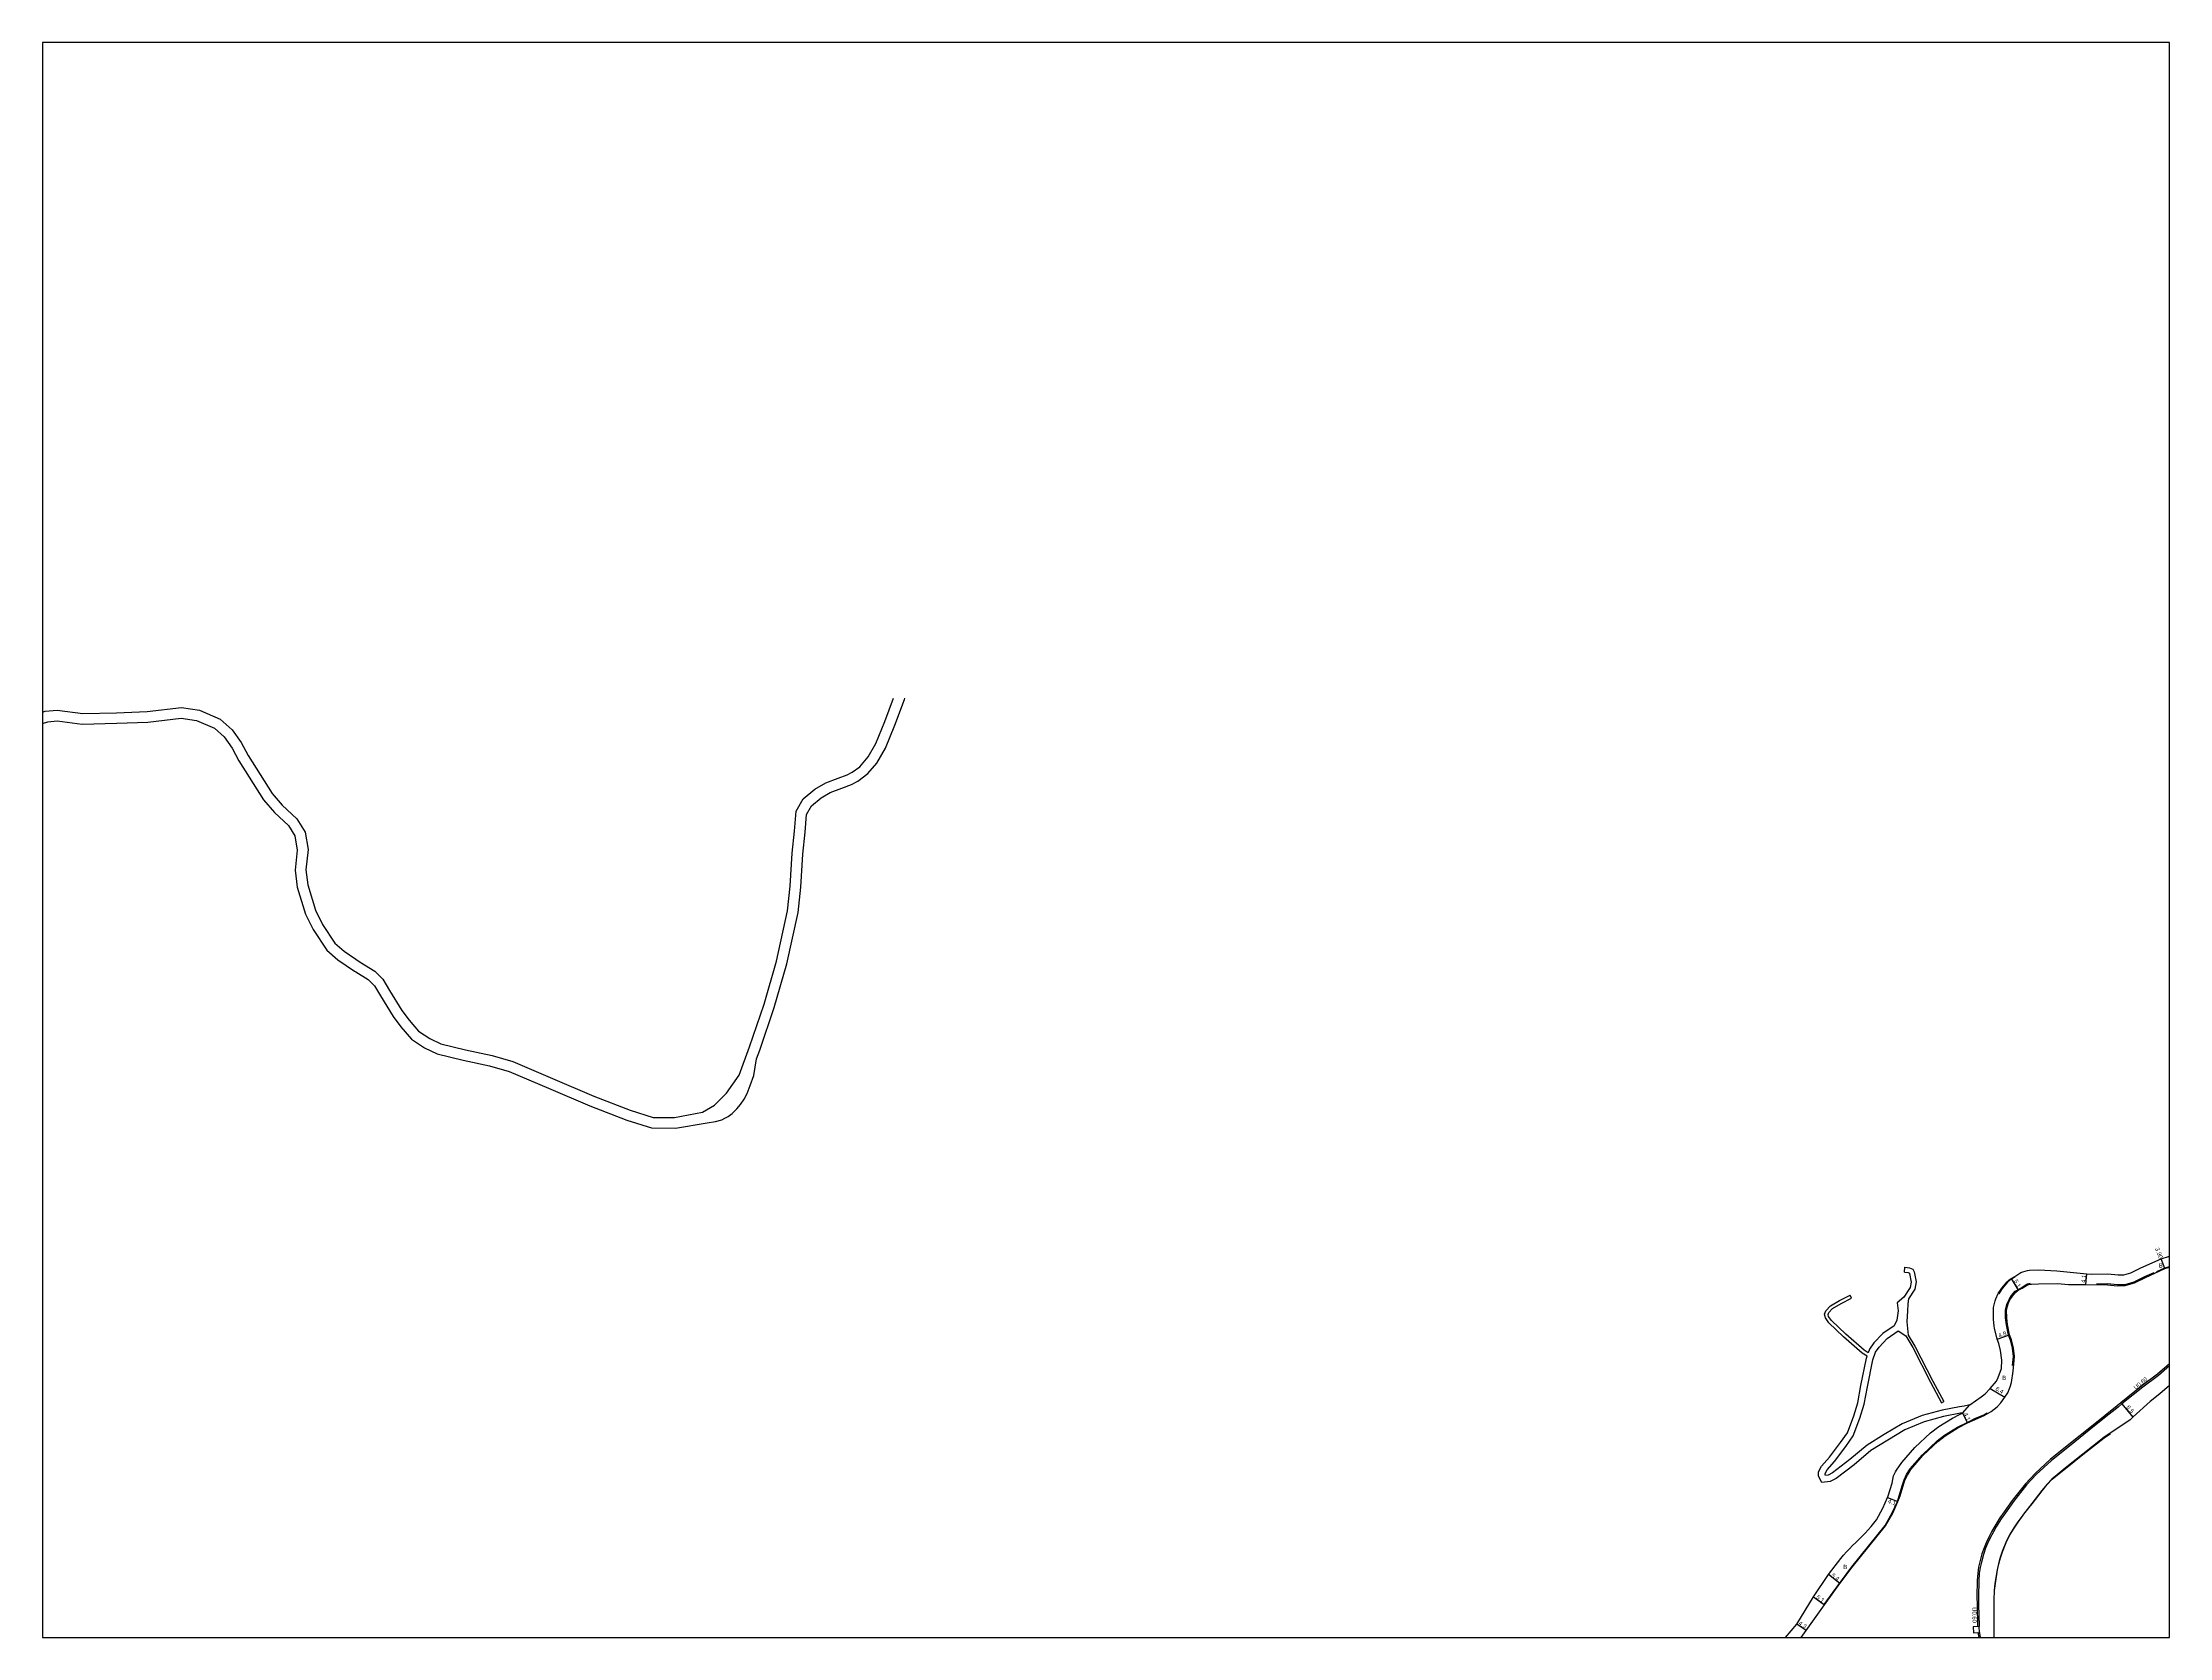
# Model space of a CAD drawing. Header units: metres. Extents: x -27200 to -24000, y -87000 to -85800.
# Drawn here: x -26400 to -25600, y -87000 to -86400 of the extents above; entities that cross this region are included whole.
import ezdxf

# ---------------------------------------------------------------- set-up
doc = ezdxf.new("R2010")
doc.units = ezdxf.units.M
doc.header["$LTSCALE"] = 2.5
for name, color, linetype in [('側溝・桝', 7, 'Continuous'), ('図郭', 7, 'Continuous'), ('幅員', 7, 'Continuous'), ('歩道・分離帯・安全施設', 7, 'Continuous'), ('舗装', 7, 'Continuous'), ('道路', 7, 'Continuous')]:
    doc.layers.add(name, color=color, linetype=linetype)
doc.styles.get("Standard").update_dxf_attribs({"font": ''})
doc.styles.get('Standard').set_extended_font_data('@MS PGothic')

msp = doc.modelspace()

# ---------------------------------------------------------------- linework, layer by layer
at = {"layer": '側溝・桝'}
for points in [[(-25600, -86897.8), (-25604.17, -86901.46), (-25610.07, -86905.84), (-25617.86, -86912.15), (-25619.28, -86913.34), (-25623.77, -86916.9), (-25630.2, -86922.06), (-25635.62, -86926.42), (-25640.75, -86930.54), (-25644.37, -86933.38), (-25650.12, -86938.73), (-25653.71, -86942.53), (-25658.65, -86948.82), (-25661.68, -86953.08), (-25663.29, -86955.34), (-25665.16, -86958.43), (-25666.23, -86960.3), (-25667.45, -86962.56), (-25668.46, -86964.61), (-25669.2, -86966.44), (-25669.94, -86968.74), (-25670.76, -86971.72), (-25671.19, -86973.7), (-25671.52, -86975.9), (-25671.73, -86978.66), (-25671.86, -86984.59), (-25671.79, -86987.68), (-25671.58, -86995.67), (-25671.57, -86995.83)], [(-25671.43, -86998.12), (-25671.42, -86998.33), (-25671.14, -87000)]]:
    msp.add_lwpolyline(points, dxfattribs=at)
msp.add_lwpolyline([(-25671.57, -86995.83), (-25673.85, -86995.97), (-25673.71, -86998.26), (-25671.43, -86998.12)], close=True, dxfattribs=at)
at = {"layer": '図郭'}
msp.add_lwpolyline([(-26400, -87000), (-25600, -87000), (-25600, -86400), (-26400, -86400)], close=True, dxfattribs=at)
at = {"layer": '幅員', "flags": 128}
for points in [[(-25631.44, -86867.24), (-25631.05, -86863.16)], [(-25601.68, -86861.23), (-25603.06, -86857.58)], [(-25659.51, -86865), (-25656.89, -86869.38)], [(-25664.75, -86887.73), (-25660.2, -86886.21)], [(-25667.38, -86906.35), (-25661.87, -86909.6)], [(-25677.82, -86915.56), (-25675.97, -86919.22)], [(-25706.01, -86947.4), (-25702.17, -86948.84)], [(-25724, -86979.67), (-25728.28, -86976.37)], [(-25733.84, -86984.71), (-25729.72, -86987.71)], [(-25736.59, -86997.35), (-25740.2, -86995.02)]]:
    msp.add_lwpolyline(points, dxfattribs=at)
at = {"layer": '幅員'}
msp.add_lwpolyline([(-25613.63, -86917.08), (-25617.85, -86912.15)], dxfattribs=at)
at = {"layer": '歩道・分離帯・安全施設', "flags": 128}
for points in [[(-25627.4, -86866.93), (-25623.3, -86866.88), (-25619.5, -86867.27), (-25616.66, -86867.22), (-25613.24, -86866.22), (-25609.22, -86864.26), (-25605.73, -86862.73)], [(-25604.79, -86862.32), (-25601.77, -86860.99), (-25600, -86860.43)], [(-25658.01, -86864.39), (-25660.07, -86865.63), (-25660.88, -86866.4), (-25662.88, -86868.76), (-25664.17, -86870.72)], [(-25658.98, -86897.67), (-25658.7, -86894.31), (-25659.05, -86891.19), (-25659.81, -86888.15), (-25660.59, -86886.32), (-25661.32, -86882.39), (-25661.61, -86879.73), (-25661.64, -86876.75), (-25661.07, -86874.42), (-25660.35, -86872.83), (-25659.39, -86871.37), (-25658.04, -86869.77), (-25657.31, -86869.34), (-25655.57, -86868.29), (-25653.96, -86867.25), (-25653.35, -86866.97), (-25652.45, -86866.69)], [(-25701.66, -86946.67), (-25700.51, -86942.92), (-25699.81, -86940.7), (-25698.85, -86938.75), (-25697.53, -86936.58), (-25692.93, -86931.32), (-25687.37, -86925.99), (-25684.56, -86923.91), (-25679.69, -86920.92), (-25676.04, -86919.09), (-25675.33, -86918.73), (-25673.23, -86917.67), (-25669.83, -86916.24), (-25668.51, -86915.51)], [(-25729.84, -86987.63), (-25724.17, -86979.68), (-25719.49, -86973.49), (-25706.93, -86957.93), (-25704.25, -86953.13), (-25702.3, -86948.79), (-25701.66, -86946.67)]]:
    msp.add_lwpolyline(points, dxfattribs=at)
at = {"layer": '歩道・分離帯・安全施設'}
msp.add_lwpolyline([(-25665.91, -86991.73), (-25665.92, -86990.16), (-25665.97, -86985.86), (-25665.78, -86982.29), (-25665.48, -86979.76), (-25664.66, -86974.6), (-25664.19, -86972.27), (-25663.57, -86970.02), (-25662.78, -86967.73), (-25661.41, -86964.31), (-25660.13, -86961.7), (-25658.44, -86958.86), (-25656.9, -86956.61), (-25654.34, -86953.09), (-25651.65, -86949.72), (-25647.86, -86944.82), (-25645.95, -86942.48), (-25644.13, -86940.5), (-25642.2, -86938.89), (-25639.16, -86936.42), (-25632.55, -86931.15), (-25624.55, -86924.92), (-25622.18, -86923.26)], dxfattribs=at)
at = {"layer": '舗装', "flags": 128}
msp.add_lwpolyline([(-25677.82, -86915.56), (-25675.09, -86912.47)], dxfattribs=at)
at = {"layer": '道路', "flags": 128}
for points in [[(-26282.22, -86749.64), (-26277.56, -86752.5), (-26275.15, -86754.88), (-26272.92, -86758.6), (-26268.17, -86766.46), (-26265.25, -86770.3), (-26261.2, -86774.98), (-26256.29, -86778.19), (-26251.53, -86780.45), (-26241.76, -86782.79), (-26231.9, -86784.98), (-26224.48, -86787.08), (-26209.71, -86793.41), (-26194.13, -86800.02), (-26180.29, -86805.41), (-26170.93, -86808.33), (-26161.89, -86808.4), (-26150.03, -86806.43), (-26146.88, -86805.86), (-26144.47, -86805.22), (-26143.32, -86804.7), (-26142.12, -86804.05), (-26140.63, -86802.94), (-26138.86, -86801.19), (-26137.52, -86799.54), (-26136.14, -86797.47), (-26134.91, -86795.33), (-26133.8, -86792.31), (-26132.47, -86788.55), (-26131.44, -86782.29), (-26130.25, -86779.09), (-26124.79, -86762.96), (-26120, -86746.58), (-26115.82, -86727.3), (-26114.81, -86717.69), (-26114.06, -86705.31), (-26113.2, -86697.04), (-26112.67, -86690.38), (-26110.78, -86687.17), (-26107.18, -86684.1), (-26103.69, -86682.09), (-26099.32, -86680.45), (-26095.72, -86679.11), (-26093.29, -86677.86), (-26089.52, -86675.02), (-26086.18, -86671.08), (-26082.91, -86665.47), (-26079.47, -86656.81), (-26075.78, -86647.11), (-26075.66, -86646.67)], [(-26282.22, -86744.81), (-26280.49, -86746.01), (-26275.07, -86749.33), (-26271.98, -86752.39), (-26269.47, -86756.58), (-26264.86, -86764.2), (-26262.14, -86767.77), (-26258.54, -86771.94), (-26254.33, -86774.69), (-26250.19, -86776.66), (-26240.85, -86778.89), (-26230.93, -86781.1), (-26223.14, -86783.3), (-26208.13, -86789.74), (-26192.63, -86796.32), (-26178.97, -86801.63), (-26170.31, -86804.34), (-26162.26, -86804.4), (-26151.73, -86802.35), (-26147.29, -86799.77), (-26142.73, -86795.21), (-26137.98, -86788.45), (-26134.03, -86777.76), (-26128.6, -86761.75), (-26123.88, -86745.6), (-26119.77, -86726.66), (-26118.79, -86717.36), (-26118.04, -86704.98), (-26117.18, -86696.68), (-26116.59, -86689.14), (-26113.88, -86684.56), (-26109.5, -86680.82), (-26105.4, -86678.47), (-26100.72, -86676.7), (-26097.34, -86675.44), (-26095.42, -86674.45), (-26092.57, -86672.44), (-26089.46, -86668.76), (-26086.52, -86663.71), (-26083.2, -86655.36), (-26079.9, -86646.67)], [(-26400, -86651.94), (-26398.95, -86651.56), (-26394.48, -86651.14), (-26384.9, -86652.42), (-26372.15, -86652.12), (-26360.66, -86651.62), (-26347.72, -86650.1), (-26340.98, -86651.16), (-26333.21, -86654.56), (-26328.65, -86658.55), (-26325.33, -86663.32), (-26322.67, -86668.15), (-26313.62, -86682.45), (-26309.81, -86686.88), (-26304.41, -86692.02), (-26301.26, -86697.03), (-26300.13, -86703.63), (-26300.93, -86711.28), (-26300.26, -86716.91), (-26297.35, -86726.43), (-26294.76, -86731.73), (-26290.09, -86738.8), (-26286.49, -86741.84), (-26282.22, -86744.81)], [(-26400, -86656.18), (-26398.07, -86655.49), (-26394.56, -86655.16), (-26385.12, -86656.43), (-26372.01, -86656.11), (-26360.34, -86655.61), (-26347.8, -86654.14), (-26342.11, -86655.03), (-26335.38, -86657.98), (-26331.65, -86661.24), (-26328.73, -86665.43), (-26326.11, -86670.19), (-26316.85, -86684.84), (-26312.71, -86689.64), (-26307.53, -86694.57), (-26305.07, -86698.48), (-26304.17, -86703.77), (-26304.95, -86711.31), (-26304.19, -86717.74), (-26301.09, -86727.91), (-26298.24, -86733.72), (-26293.12, -86741.48), (-26288.92, -86745.02), (-26282.68, -86749.36), (-26282.22, -86749.64)], [(-25699.72, -86862.56), (-25698.27, -86862.74), (-25697.84, -86862.92), (-25697.74, -86863.1), (-25697.16, -86866.29), (-25697.47, -86868.33), (-25699.97, -86871.93), (-25702.4, -86874.16), (-25702.06, -86877.15), (-25702.49, -86880.66), (-25703.57, -86882.73), (-25707.8, -86885.67), (-25711.16, -86889.18), (-25712.85, -86891.6), (-25713.29, -86892.91), (-25714.79, -86891.98), (-25721.72, -86885.94), (-25727.12, -86880.79), (-25728.23, -86879.2), (-25728.39, -86878.51), (-25728.12, -86877.77), (-25726.7, -86876.28), (-25723.48, -86874.37), (-25719.57, -86872.4)], [(-25701.34, -86946.67), (-25700.22, -86942.99), (-25699.52, -86940.8), (-25698.59, -86938.9), (-25697.29, -86936.77), (-25692.71, -86931.52), (-25687.18, -86926.22), (-25684.39, -86924.16), (-25679.54, -86921.19), (-25675.97, -86919.22), (-25673.1, -86917.95), (-25669.69, -86916.51), (-25667.06, -86915.05), (-25664.75, -86913.24), (-25663.42, -86911.78), (-25661.87, -86909.6), (-25660.74, -86907.94), (-25659.88, -86905.69), (-25659.42, -86904.03), (-25658.76, -86899.87), (-25658.3, -86894.3), (-25658.66, -86891.11), (-25659.42, -86888.04), (-25660.2, -86886.21), (-25660.93, -86882.32), (-25661.21, -86879.71), (-25661.24, -86876.8), (-25660.69, -86874.55), (-25660, -86873.02), (-25659.07, -86871.61), (-25657.77, -86870.08), (-25656.89, -86869.38), (-25655.35, -86868.63), (-25653.77, -86867.6), (-25653.21, -86867.34), (-25652.37, -86867.09), (-25651.88, -86867.03), (-25649.22, -86866.91), (-25642.1, -86866.89), (-25637.94, -86867.2), (-25631.44, -86867.24), (-25623.31, -86867.28), (-25619.52, -86867.67), (-25616.6, -86867.62), (-25613.09, -86866.6), (-25609.05, -86864.62), (-25601.68, -86861.23), (-25600, -86860.71)], [(-25699.72, -86862.56), (-25699.49, -86860.75)], [(-25699.49, -86860.75), (-25697.8, -86860.96), (-25696.53, -86861.49), (-25696, -86862.5), (-25695.31, -86866.26), (-25695.73, -86869.03), (-25698.21, -86872.59), (-25698.42, -86874.55), (-25698.47, -86877.31), (-25698.73, -86881.13), (-25698.82, -86881.32), (-25698.3, -86886.23), (-25695.76, -86890.42), (-25689.04, -86903.58), (-25684.91, -86911.27)], [(-25663, -86895.66), (-25663.52, -86892.07), (-25664.18, -86889.43), (-25664.75, -86887.73), (-25665.75, -86883.63), (-25665.9, -86882.86), (-25666.18, -86880.26), (-25666.21, -86879.67), (-25666.24, -86876.52), (-25666.16, -86875.88), (-25665.54, -86873.36), (-25665.31, -86872.63), (-25664.39, -86870.6), (-25663.08, -86868.61), (-25661.06, -86866.23), (-25660.23, -86865.43), (-25659.51, -86865), (-25658.14, -86864.18), (-25655.94, -86862.75), (-25655.12, -86862.44), (-25653.4, -86861.91), (-25652.6, -86861.81), (-25649.17, -86861.65), (-25642.39, -86862.08), (-25631.05, -86863.16), (-25629.17, -86863.34), (-25623.15, -86863.23), (-25619.35, -86863.61), (-25617.21, -86863.58), (-25614.56, -86862.81), (-25610.76, -86860.94), (-25603.06, -86857.58), (-25600, -86856.6)], [(-25677.82, -86915.56), (-25678.57, -86915.63), (-25684.97, -86916.92), (-25692.25, -86918.89), (-25699.49, -86921.85), (-25705.97, -86925.73), (-25712.3, -86929.61), (-25718.64, -86935), (-25725.37, -86940.18), (-25727.67, -86941.34), (-25730.78, -86941.69), (-25731.97, -86939.3), (-25731.98, -86937.69), (-25730.87, -86935.55), (-25727.93, -86932.2), (-25723.69, -86926.68), (-25721.15, -86923), (-25718.75, -86916.67), (-25717.24, -86911.67), (-25716.05, -86905.2), (-25713.96, -86894.95), (-25713.7, -86894.16), (-25715.55, -86893.02), (-25722.59, -86886.88), (-25728.1, -86881.63), (-25729.42, -86879.73), (-25729.72, -86878.43), (-25729.24, -86877.08), (-25727.51, -86875.26), (-25724.09, -86873.24), (-25720.14, -86871.25)], [(-25719.57, -86872.4), (-25720.14, -86871.25)], [(-25675.09, -86912.47), (-25677.26, -86913.03), (-25678.93, -86913.18), (-25685.54, -86914.51), (-25693.04, -86916.54), (-25700.6, -86919.62), (-25707.26, -86923.61), (-25713.76, -86927.6), (-25720.2, -86933.08), (-25726.7, -86938.07), (-25728.39, -86938.93), (-25729.34, -86939.03), (-25729.5, -86938.71), (-25729.5, -86938.29), (-25728.81, -86936.96), (-25726.01, -86933.77), (-25721.68, -86928.14), (-25718.94, -86924.16), (-25716.41, -86917.46), (-25714.83, -86912.26), (-25713.62, -86905.68), (-25711.56, -86895.59), (-25710.62, -86892.72), (-25709.24, -86890.75), (-25706.18, -86887.57), (-25702.06, -86884.69), (-25702.05, -86884.68), (-25699.19, -86886.53), (-25696.56, -86890.87), (-25689.85, -86904), (-25685.71, -86911.7)], [(-25675.09, -86912.47), (-25672.96, -86911.02), (-25670.83, -86909.48), (-25669.38, -86908.34), (-25667.38, -86906.35), (-25665.06, -86903.52), (-25664.38, -86902.16), (-25663.23, -86898.77), (-25663, -86895.66)], [(-25685.71, -86911.7), (-25684.91, -86911.27)], [(-25705.78, -86946.67), (-25704.34, -86941.91), (-25703.74, -86939.22), (-25703.44, -86938.45), (-25703.08, -86937.71), (-25702.7, -86937.04), (-25700.63, -86934.13), (-25695.79, -86928.59), (-25689.92, -86922.97), (-25686.77, -86920.63), (-25681.61, -86917.47), (-25678.7, -86916), (-25677.82, -86915.56)], [(-25733.84, -86984.71), (-25728.28, -86976.37), (-25723.65, -86970.28), (-25722.57, -86969.03), (-25721.46, -86967.8), (-25720.32, -86966.61), (-25719.16, -86965.43), (-25717.98, -86964.26), (-25716.81, -86963.09), (-25715.64, -86961.91), (-25714.48, -86960.73), (-25713.35, -86959.52), (-25712.26, -86958.29), (-25711.21, -86957.02), (-25710.21, -86955.71), (-25707.78, -86951.36), (-25706.01, -86947.4), (-25705.78, -86946.67)], [(-25729.72, -86987.71), (-25724, -86979.67), (-25719.37, -86973.58), (-25706.8, -86958.01), (-25704.11, -86953.2), (-25702.17, -86948.84), (-25701.34, -86946.67)], [(-25744.39, -87000), (-25740.2, -86995.02), (-25733.84, -86984.71)], [(-25738.48, -87000), (-25736.59, -86997.35), (-25729.72, -86987.71)]]:
    msp.add_lwpolyline(points, dxfattribs=at)
at = {"layer": '道路'}
for points in [[(-25600, -86897.01), (-25604.54, -86901), (-25610.43, -86905.38), (-25618.23, -86911.7), (-25619.65, -86912.88), (-25624.14, -86916.44), (-25630.57, -86921.61), (-25635.99, -86925.96), (-25641.11, -86930.08), (-25644.76, -86932.94), (-25650.53, -86938.31), (-25654.16, -86942.15), (-25659.12, -86948.47), (-25662.16, -86952.74), (-25663.79, -86955.02), (-25665.67, -86958.13), (-25666.75, -86960.02), (-25667.98, -86962.29), (-25669, -86964.37), (-25669.75, -86966.24), (-25670.51, -86968.57), (-25671.34, -86971.59), (-25671.77, -86973.6), (-25672.11, -86975.84), (-25672.31, -86978.63), (-25672.45, -86984.59), (-25672.38, -86987.69), (-25672.17, -86995.87), (-25673.85, -86995.97), (-25673.71, -86998.26), (-25672.04, -86998.15), (-25671.74, -87000)], [(-25600, -86905.22), (-25603.63, -86908.33), (-25607.3, -86911.23), (-25613.59, -86917.05), (-25614.76, -86918.08), (-25615.71, -86918.75), (-25621.49, -86922.59), (-25624.64, -86924.8), (-25632.64, -86931.03), (-25639.26, -86936.31), (-25642.29, -86938.78), (-25644.23, -86940.39), (-25646.06, -86942.38), (-25647.98, -86944.73), (-25651.77, -86949.63), (-25654.46, -86953), (-25657.02, -86956.52), (-25658.57, -86958.78), (-25660.26, -86961.63), (-25661.54, -86964.25), (-25662.92, -86967.68), (-25663.71, -86969.97), (-25664.33, -86972.24), (-25664.8, -86974.57), (-25665.63, -86979.74), (-25665.93, -86982.28), (-25666.12, -86985.85), (-25666.07, -86990.16), (-25666.02, -86997.93), (-25666.04, -87000)]]:
    msp.add_lwpolyline(points, dxfattribs=at)

# ---------------------------------------------------------------- texts
at = {"layer": '側溝・桝'}
for rotation, p in [(39.04266, (-25612.66, -86906.86)), (271.50956, (-25674.21, -86988.65))]:
    msp.add_text('U0.60', height=1.6, rotation=rotation, dxfattribs=at).set_placement(p)
at = {"layer": '幅員'}
for s, rotation, p in [('3.90', 290.6776, (-25605.43, -86853.68)), ('4.1', 84.5566, (-25631.63, -86866.67)), ('5.1', 300.90723, (-25658.67, -86865.92)), ('4.8', 18.51227, (-25664.07, -86887.24)), ('6.4', 329.51383, (-25665.64, -86906.89)), ('4.1', 296.72592, (-25677.53, -86915.92)), ('6.5', 310.51344, (-25616.38, -86913.48)), ('4.1', 339.49604, (-25706.07, -86949.32)), ('5.4', 322.35034, (-25727.35, -86976.97)), ('5.1', 323.87899, (-25733.01, -86985.19)), ('4.3', 327.20104, (-25739.7, -86995.04))]:
    msp.add_text(s, height=1.6, rotation=rotation, dxfattribs=at).set_placement(p)
at = {"layer": '舗装'}
for p in [(-25604, -86860.86), (-25662.91, -86903.13), (-25722.68, -86974.26)]:
    msp.add_text('B', height=1.6, dxfattribs=at).set_placement(p)

doc.saveas('drawing.dxf')
